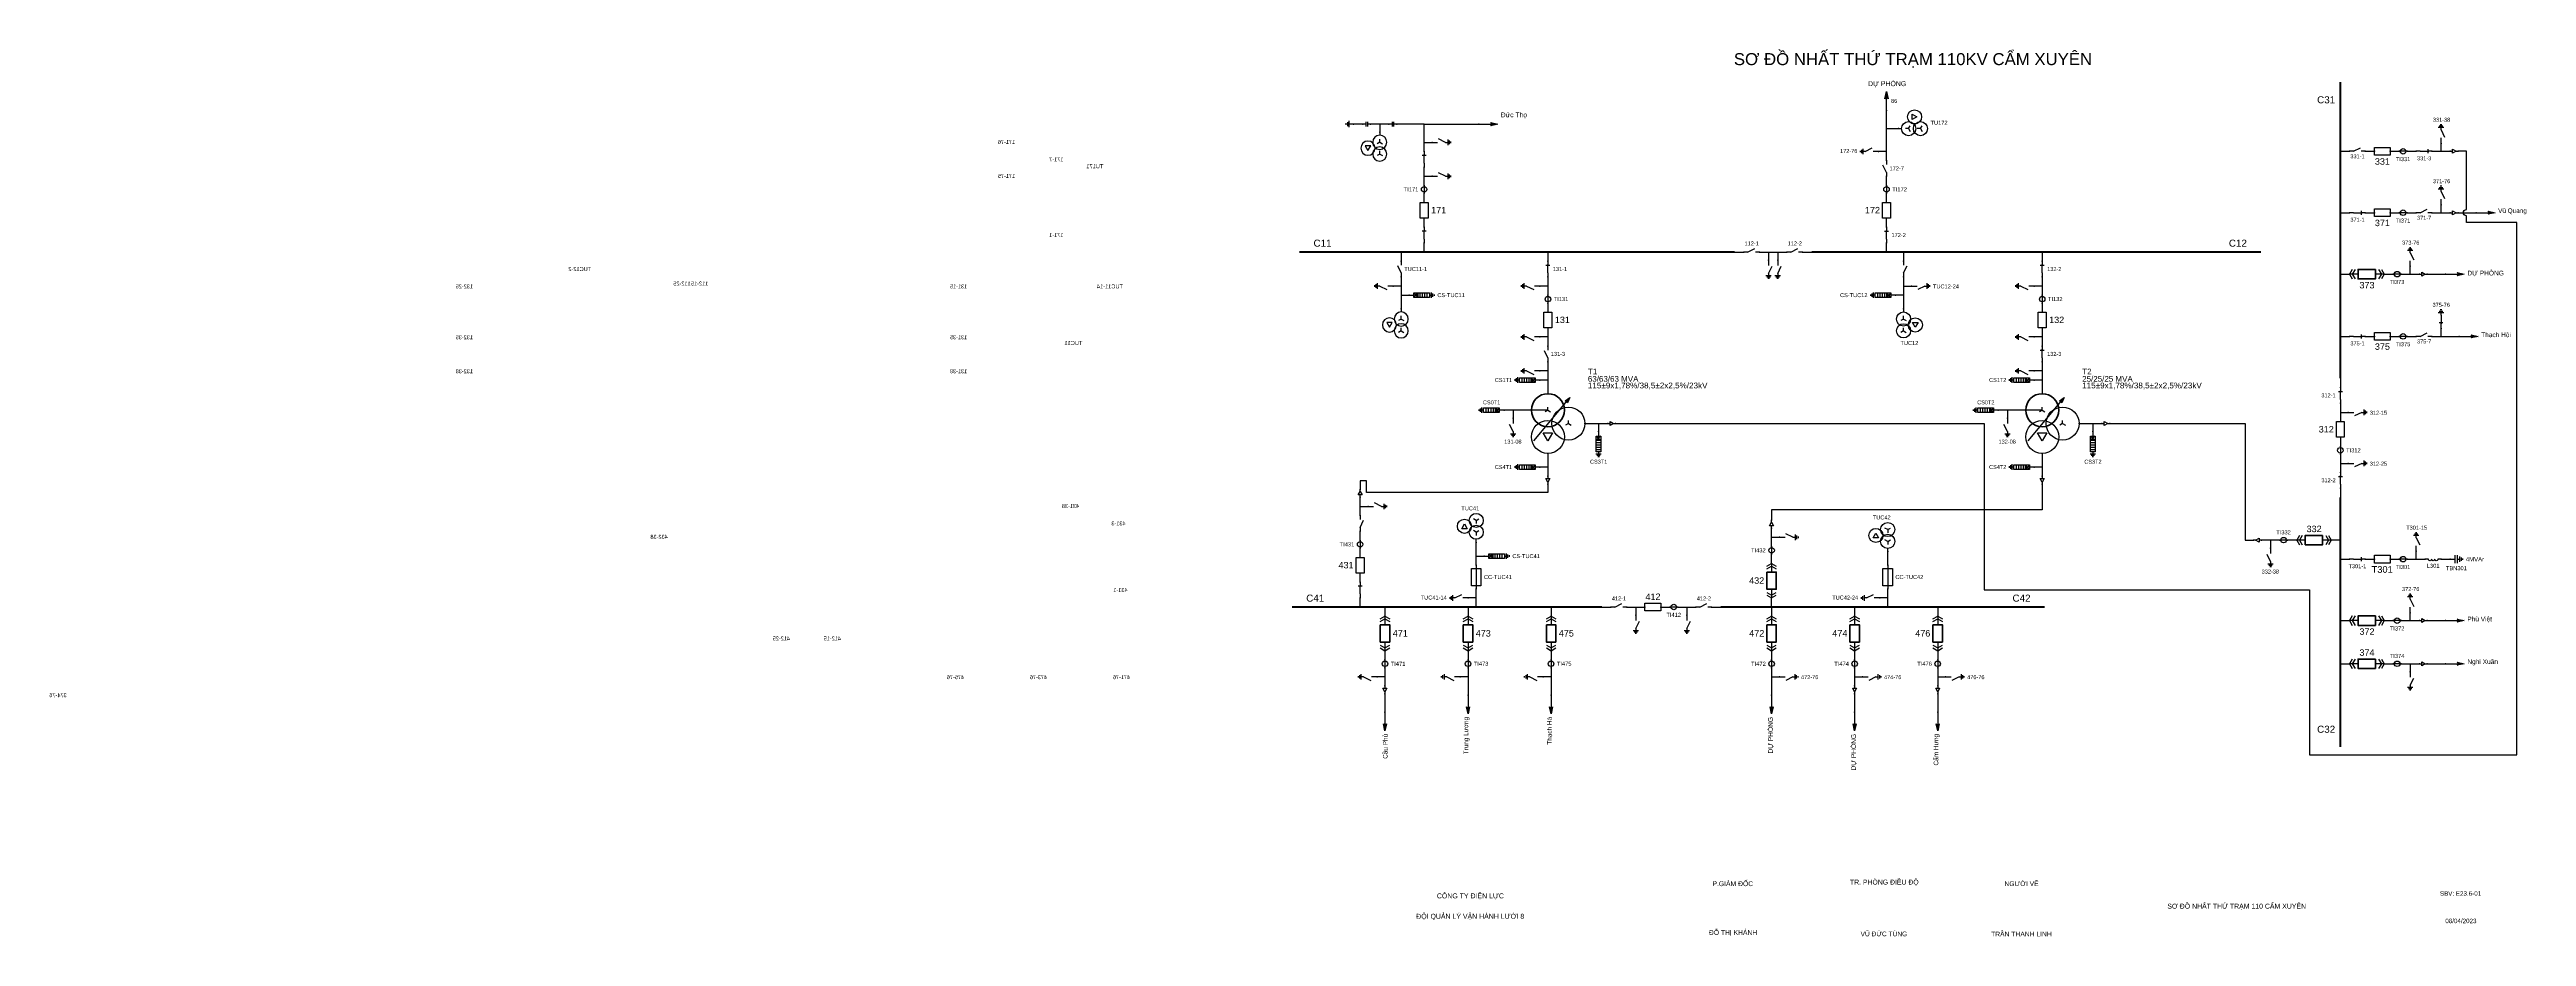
# Model space of a CAD drawing. Header units: millimetres. Extents: x -377 to 411, y 8 to 290.
import ezdxf

# ---------------------------------------------------------------- set-up
doc = ezdxf.new("R2010")
doc.units = ezdxf.units.MM
for name, color, linetype, lineweight in [('BUSBAR_110KV', 1, 'Continuous', 50), ('BUSBAR_22KV', 5, 'Continuous', 50), ('BUSBAR_35KV', 30, 'Continuous', 50), ('GROUND', 3, 'Continuous', 25), ('HV_110KV', 1, 'Continuous', 25), ('MV_22KV', 5, 'Continuous', 25), ('MV_35KV', 30, 'Continuous', 25)]:
    doc.layers.add(name, color=color, linetype=linetype, lineweight=lineweight)
doc.layers.add('SYM_PORTS', color=8, linetype='Continuous', plot=False)
doc.layers.add('TEXT', color=7, linetype='Continuous')
doc.styles.add('SLD_TEXT', font='arial.ttf')

# ---------------------------------------------------------------- blocks, each defined once
blk = doc.blocks.new('SYM_DISCONNECTOR_CLOSED')
at = {"lineweight": 25}
for points in [[(-0.625, 1.25), (0.625, 1.25)], [(0, 2.5), (0, 1.25)], [(0, -1.25), (0, 1.5)], [(0, -1.25), (0, -2.5)]]:
    blk.add_lwpolyline(points, dxfattribs=at)
at = {"layer": 'SYM_PORTS'}
for p in [(0, 2.5), (0, -2.5)]:
    blk.add_point(p, dxfattribs=at)
blk.add_attdef('DEVICE_CODE', (1.625, -0.5), '', height=2)
blk = doc.blocks.new('SYM_CIRCUIT_BREAKER')
at = {"lineweight": 25}
blk.add_lwpolyline([(-1.25, 2.5), (1.25, 2.5), (1.25, -2.5), (-1.25, -2.5)], close=True, dxfattribs=at)
at = {"layer": 'SYM_PORTS'}
for p in [(0, 2.5), (0, -2.5)]:
    blk.add_point(p, dxfattribs=at)
blk.add_attdef('DEVICE_CODE', (2.25, -0.5), '', height=2)
at = {"flags": 1}
blk.add_attdef('RATING', (2.25, -3.5), '', height=2, dxfattribs=at)
blk = doc.blocks.new('SYM_CURRENT_TRANSFORMER')
at = {"lineweight": 25}
blk.add_lwpolyline([(0, 1.25), (0, -1.25)], dxfattribs=at)
blk.add_circle((0, 0), 0.875, dxfattribs=at)
at = {"layer": 'SYM_PORTS'}
for p in [(0, 1.25), (0, -1.25)]:
    blk.add_point(p, dxfattribs=at)
blk.add_attdef('DEVICE_CODE', (1.875, -1.75), '', height=2)
at = {"flags": 1}
blk.add_attdef('RATIO', (1.875, -4.75), '', height=2, dxfattribs=at)
blk = doc.blocks.new('SYM_EARTHING_SWITCH_OPEN')
at = {"lineweight": 25}
for points in [[(0, -1.25), (-1.125, 1)], [(0, 3), (0, 1.25)], [(-0.875, -2), (0.875, -2)], [(-0.5625, -2.4375), (0.5625, -2.4375)], [(-0.25, -2.875), (0.25, -2.875)], [(0, -1.25), (0, -2)]]:
    blk.add_lwpolyline(points, dxfattribs=at)
at = {"layer": 'SYM_PORTS'}
blk.add_point((0, 3), dxfattribs=at)
blk.add_attdef('DEVICE_CODE', (1.875, 0), '', height=2)
blk = doc.blocks.new('SYM_COUPLING_CAPACITOR')
at = {"lineweight": 25}
for points in [[(-0.75, 0.25), (0.75, 0.25)], [(0, 1.25), (0, 0.25)], [(-0.75, -0.25), (0.75, -0.25)], [(0, -0.25), (0, -1.25)]]:
    blk.add_lwpolyline(points, dxfattribs=at)
at = {"layer": 'SYM_PORTS'}
for p in [(0, 1.25), (0, -1.25)]:
    blk.add_point(p, dxfattribs=at)
blk.add_attdef('DEVICE_CODE', (1.75, -1.75), '', height=2)
blk = doc.blocks.new('SYM_VOLTAGE_TRANSFORMER')
at = {"lineweight": 25}
for points in [[(0, 1.375), (-0.8625, 0.875)], [(0, 4.625), (0, 3.625)], [(0, 1.375), (0, 2.375)], [(0, 1.375), (0.8625, 0.875)], [(0, -2.375), (-0.8625, -2.875)], [(0, -2.375), (0, -1.375)], [(0, -2.375), (0.8625, -2.875)]]:
    blk.add_lwpolyline(points, dxfattribs=at)
blk.add_lwpolyline([(2.875, 0.25), (4.625, 0.25), (3.75, -1.25)], close=True, dxfattribs=at)
for centre in [(0, 1.375), (3.75, -0.5), (0, -2.375)]:
    blk.add_circle(centre, 2.25, dxfattribs=at)
at = {"layer": 'SYM_PORTS'}
blk.add_point((0, 4.625), dxfattribs=at)
blk.add_attdef('DEVICE_CODE', (7, 1.625), '', height=2)
at = {"flags": 1}
blk.add_attdef('RATIO', (7, -1.375), '', height=2, dxfattribs=at)
blk = doc.blocks.new('SYM_GROUND_SYMBOL')
at = {"lineweight": 25}
for points in [[(0, 1.25), (0, -0.25)], [(-1, -0.25), (1, -0.25)], [(-0.625, -0.75), (0.625, -0.75)], [(-0.25, -1.25), (0.25, -1.25)]]:
    blk.add_lwpolyline(points, dxfattribs=at)
at = {"layer": 'SYM_PORTS'}
blk.add_point((0, 1.25), dxfattribs=at)
blk = doc.blocks.new('SYM_LINE_FEEDER_ARROW')
blk.add_hatch(color=7).paths.add_polyline_path([(0, -3), (-0.5, -0.75), (0, -1.25), (0.5, -0.75)])
at = {"lineweight": 25}
blk.add_lwpolyline([(0, 3), (0, -1.25)], dxfattribs=at)
blk.add_lwpolyline([(0, -3), (-0.5, -0.75), (0, -1.25), (0.5, -0.75)], close=True, dxfattribs=at)
at = {"layer": 'SYM_PORTS'}
blk.add_point((0, 3), dxfattribs=at)
blk.add_attdef('LINE_NAME', (1.5, 0), '', height=2)
blk = doc.blocks.new('SYM_DISCONNECTOR_OPEN')
at = {"lineweight": 25}
for points in [[(0, -1.25), (-1.125, 1)], [(0, 2.5), (0, 1.25)], [(0, -1.25), (0, -2.5)]]:
    blk.add_lwpolyline(points, dxfattribs=at)
at = {"layer": 'SYM_PORTS'}
for p in [(0, 2.5), (0, -2.5)]:
    blk.add_point(p, dxfattribs=at)
blk.add_attdef('DEVICE_CODE', (1, -0.5), '', height=2)
blk = doc.blocks.new('SYM_SURGE_ARRESTER')
at = {"lineweight": 25}
for points in [[(-0.75, 2.5), (0.75, 2.5), (0.75, 1.25), (-0.75, 1.25)], [(-0.75, 1.25), (0.75, 1.25), (0.75, -2.5), (-0.75, -2.5)]]:
    blk.add_lwpolyline(points, close=True, dxfattribs=at)
for points in [[(-0.75, 2.5), (0.75, 1.25)], [(0.75, 2.5), (-0.75, 1.25)], [(-0.75, 0.5), (0.75, 0.5)], [(0, 4), (0, 2.5)], [(-0.875, -3.125), (0.875, -3.125)], [(-0.75, -0.25), (0.75, -0.25)], [(-0.75, -1), (0.75, -1)], [(-0.75, -1.75), (0.75, -1.75)], [(-0.5625, -3.5625), (0.5625, -3.5625)], [(-0.25, -4), (0.25, -4)], [(0, -2.5), (0, -3.125)]]:
    blk.add_lwpolyline(points, dxfattribs=at)
at = {"layer": 'SYM_PORTS'}
blk.add_point((0, 4), dxfattribs=at)
blk.add_attdef('DEVICE_CODE', (1.875, 1), '', height=2)
blk = doc.blocks.new('SYM_TRANSFORMER_3W')
blk.add_hatch(color=7).paths.add_polyline_path([(3.75, 8.25), (3.0125, 6.575), (2.2375, 7.225)])
at = {"lineweight": 25}
for points in [[(3.75, 8.25), (3.0125, 6.575), (2.2375, 7.225)], [(-4.75, -3), (-1.75, -3), (-3.25, -5.5)]]:
    blk.add_lwpolyline(points, close=True, dxfattribs=at)
for points in [[(-3.25, 4.25), (-8.5, 4.25)], [(-7.75, -5.5), (3.0125, 7.35)], [(-3.25, 4.25), (-4.1125, 3.75)], [(-3.25, 4.25), (-3.25, 5.25)], [(-3.25, 4.25), (-2.3875, 3.75)], [(3.25, 0), (2.3875, -0.5)], [(3.25, 0), (3.25, 1)], [(3.25, 0), (4.1125, -0.5)]]:
    blk.add_lwpolyline(points, dxfattribs=at)
at = {"lineweight": 50}
blk.add_circle((-3.25, 4.25), 5.25, dxfattribs=at)
at = {"lineweight": 25}
for centre in [(-3.25, -4.25), (3.25, 0)]:
    blk.add_circle(centre, 5.25, dxfattribs=at)
at = {"layer": 'SYM_PORTS'}
for p in [(-3.25, 9.5), (-8.5, 4.25), (8.5, 0), (-3.25, -9.5)]:
    blk.add_point(p, dxfattribs=at)
blk.add_attdef('DEVICE_CODE', (9.5, 6.5), '', height=2)
at = {"flags": 1}
for tag, p in [('VOLTAGE_RATIO', (9.5, 0.5)), ('POWER', (9.5, 3.5))]:
    blk.add_attdef(tag, p, '', height=2, dxfattribs=at)
blk = doc.blocks.new('SYM_CABLE_TERMINATION')
at = {"lineweight": 25}
blk.add_lwpolyline([(-0.625, 0.5), (0.625, 0.5), (0, -0.625)], close=True, dxfattribs=at)
for points in [[(0, 1.25), (0, 0.5)], [(0, -0.625), (0, -1.25)]]:
    blk.add_lwpolyline(points, dxfattribs=at)
at = {"layer": 'SYM_PORTS'}
for p in [(0, 1.25), (0, -1.25)]:
    blk.add_point(p, dxfattribs=at)
blk = doc.blocks.new('SYM_DRAWOUT_BREAKER')
at = {"lineweight": 25}
for points in [[(-1.5, 4.625), (0, 5.5), (1.5, 4.625)], [(-1.5, 3.75), (0, 4.625), (1.5, 3.75)], [(0, 5.5), (0, 2.75)], [(-1.5, -3.75), (0, -4.625), (1.5, -3.75)], [(-1.5, -4.625), (0, -5.5), (1.5, -4.625)], [(0, -2.75), (0, -5.5)]]:
    blk.add_lwpolyline(points, dxfattribs=at)
at = {"lineweight": 35}
blk.add_lwpolyline([(-1.5, 2.75), (1.5, 2.75), (1.5, -2.75), (-1.5, -2.75)], close=True, dxfattribs=at)
at = {"layer": 'SYM_PORTS'}
for p in [(0, 5.5), (0, -5.5)]:
    blk.add_point(p, dxfattribs=at)
blk.add_attdef('DEVICE_CODE', (2.5, 2.5), '', height=2)
at = {"flags": 1}
blk.add_attdef('RATING', (2.5, -0.5), '', height=2, dxfattribs=at)
blk = doc.blocks.new('SYM_EARTHING_SWITCH_CLOSED')
at = {"lineweight": 25}
for points in [[(-0.625, 1.25), (0.625, 1.25)], [(0, 3), (0, 1.25)], [(0, -1.25), (0, 1.5)], [(-0.875, -2), (0.875, -2)], [(-0.5625, -2.4375), (0.5625, -2.4375)], [(-0.25, -2.875), (0.25, -2.875)], [(0, -1.25), (0, -2)]]:
    blk.add_lwpolyline(points, dxfattribs=at)
at = {"layer": 'SYM_PORTS'}
blk.add_point((0, 3), dxfattribs=at)
blk.add_attdef('DEVICE_CODE', (1.875, 0), '', height=2)
blk = doc.blocks.new('SYM_SHUNT_REACTOR')
at = {"lineweight": 25}
for points in [[(0, 2.5), (0, 1.5)], [(0, 1.5), (0.25, 1.4325), (0.4325, 1.25), (0.5, 1), (0.4325, 0.75), (0.25, 0.5675), (0, 0.5), (0.25, 0.4325), (0.4325, 0.25), (0.5, 0), (0.4325, -0.25), (0.25, -0.4325), (0, -0.5), (0.25, -0.5675), (0.4325, -0.75), (0.5, -1), (0.4325, -1.25), (0.25, -1.4325), (0, -1.5)], [(0, -1.5), (0, -2.5)]]:
    blk.add_lwpolyline(points, dxfattribs=at)
at = {"layer": 'SYM_PORTS'}
for p in [(0, 2.5), (0, -2.5)]:
    blk.add_point(p, dxfattribs=at)
blk.add_attdef('DEVICE_CODE', (1.5, -0.5), '', height=2)
at = {"flags": 1}
blk.add_attdef('RATING', (1.5, -3.5), '', height=2, dxfattribs=at)
blk = doc.blocks.new('SYM_SHUNT_CAPACITOR')
at = {"lineweight": 25}
for points in [[(-1.25, 0.375), (1.25, 0.375)], [(0, 2), (0, 0.375)], [(-1.25, -0.375), (1.25, -0.375)], [(-0.875, -1.125), (0.875, -1.125)], [(-0.5625, -1.5625), (0.5625, -1.5625)], [(-0.25, -2), (0.25, -2)], [(0, -0.375), (0, -1.125)]]:
    blk.add_lwpolyline(points, dxfattribs=at)
at = {"layer": 'SYM_PORTS'}
blk.add_point((0, 2), dxfattribs=at)
blk.add_attdef('DEVICE_CODE', (2.25, -1), '', height=2)
at = {"flags": 1}
blk.add_attdef('RATING', (2.25, -4), '', height=2, dxfattribs=at)
blk = doc.blocks.new('SYM_FUSE_DISCONNECTOR')
at = {"lineweight": 25}
blk.add_lwpolyline([(-1.5, 2.75), (1.5, 2.75), (1.5, -2.75), (-1.5, -2.75)], close=True, dxfattribs=at)
blk.add_lwpolyline([(0, 3.75), (0, -3.75)], dxfattribs=at)
at = {"layer": 'SYM_PORTS'}
for p in [(0, 3.75), (0, -3.75)]:
    blk.add_point(p, dxfattribs=at)
blk.add_attdef('DEVICE_CODE', (2.5, 0.75), '', height=2)
at = {"flags": 1}
blk.add_attdef('RATING', (2.5, -2.25), '', height=2, dxfattribs=at)

msp = doc.modelspace()

# ---------------------------------------------------------------- linework, layer by layer
at = {"layer": 'BUSBAR_110KV', "const_width": 0.689}
for points in [[(20.66, 225.6), (159.13, 225.6)], [(183.65, 225.6), (326.64, 225.6)]]:
    msp.add_lwpolyline(points, dxfattribs=at)
at = {"layer": 'BUSBAR_22KV', "const_width": 0.689}
for points in [[(18.34, 112.6), (116.91, 112.6)], [(154.74, 112.6), (257.82, 112.6)]]:
    msp.add_lwpolyline(points, dxfattribs=at)
at = {"layer": 'BUSBAR_35KV', "const_width": 0.689}
for points in [[(351.84, 279.7), (351.84, 185.36)], [(351.84, 147.54), (351.84, 67.99)]]:
    msp.add_lwpolyline(points, dxfattribs=at)
at = {"layer": 'GROUND'}
msp.add_lwpolyline([(40.85, 266.33), (37.95, 266.33)], dxfattribs=at)
at = {"layer": 'HV_110KV'}
for points in [[(207.46, 264.88), (207.46, 270.68)], [(46.25, 266.33), (43.35, 266.33)], [(49.16, 266.33), (46.25, 266.33)], [(46.25, 266.33), (46.25, 263.8)], [(60.37, 266.33), (51.66, 266.33)], [(60.37, 260.52), (60.37, 266.33)], [(60.37, 266.33), (77.79, 266.33)], [(60.37, 257.62), (60.37, 260.52)], [(60.37, 260.52), (62.9, 260.52)], [(207.46, 257.62), (207.46, 264.88)], [(207.46, 264.88), (211.26, 264.88)], [(60.37, 249.71), (60.37, 252.62)], [(207.46, 257.62), (204.93, 257.62)], [(207.46, 254.71), (207.46, 257.62)], [(60.37, 246.81), (60.37, 249.71)], [(60.37, 249.71), (62.9, 249.71)], [(60.37, 241.4), (60.37, 244.31)], [(207.46, 246.81), (207.46, 249.71)], [(207.46, 241.4), (207.46, 244.31)], [(60.37, 233.5), (60.37, 236.4)], [(207.46, 233.5), (207.46, 236.4)], [(53.08, 225.6), (53.08, 222.69)], [(60.37, 225.6), (60.37, 228.5)], [(99.75, 225.6), (99.75, 222.69)], [(159.13, 225.6), (162.03, 225.6)], [(167.03, 225.6), (169.94, 225.6)], [(169.94, 225.6), (169.94, 223.06)], [(169.94, 225.6), (172.84, 225.6)], [(172.84, 225.6), (172.84, 223.06)], [(172.84, 225.6), (175.75, 225.6)], [(180.75, 225.6), (183.65, 225.6)], [(207.46, 225.6), (207.46, 228.5)], [(212.87, 225.6), (212.87, 222.69)], [(256.99, 225.6), (256.99, 222.69)], [(53.08, 214.79), (50.55, 214.79)], [(53.08, 217.69), (53.08, 214.79)], [(53.08, 214.79), (53.08, 211.88)], [(99.75, 214.79), (97.22, 214.79)], [(99.75, 217.69), (99.75, 214.79)], [(99.75, 214.79), (99.75, 211.88)], [(212.87, 217.69), (212.87, 214.79)], [(212.87, 214.79), (215.41, 214.79)], [(212.87, 214.79), (212.87, 211.88)], [(256.99, 214.79), (254.46, 214.79)], [(256.99, 217.69), (256.99, 214.79)], [(256.99, 214.79), (256.99, 211.88)], [(53.08, 211.88), (55.62, 211.88)], [(53.08, 211.88), (53.08, 207.53)], [(99.75, 209.38), (99.75, 206.48)], [(212.87, 211.88), (210.34, 211.88)], [(212.87, 211.88), (212.87, 207.53)], [(256.99, 209.38), (256.99, 206.48)], [(99.75, 198.58), (97.22, 198.58)], [(99.75, 201.48), (99.75, 198.58)], [(99.75, 198.58), (99.75, 195.67)], [(256.99, 198.58), (254.46, 198.58)], [(256.99, 201.48), (256.99, 198.58)], [(256.99, 198.58), (256.99, 195.67)], [(99.75, 190.67), (99.75, 187.77)], [(256.99, 190.67), (256.99, 187.77)], [(99.75, 187.77), (97.22, 187.77)], [(99.75, 184.86), (97.22, 184.86)], [(99.75, 187.77), (99.75, 184.86)], [(99.75, 184.86), (99.75, 180.51)], [(256.99, 187.77), (254.46, 187.77)], [(256.99, 184.86), (254.46, 184.86)], [(256.99, 187.77), (256.99, 184.86)], [(256.99, 184.86), (256.99, 180.51)], [(88.69, 175.26), (85.79, 175.26)], [(94.5, 175.26), (88.69, 175.26)], [(88.69, 175.26), (88.69, 172.73)], [(245.93, 175.26), (243.03, 175.26)], [(251.74, 175.26), (245.93, 175.26)], [(245.93, 175.26), (245.93, 172.73)]]:
    msp.add_lwpolyline(points, dxfattribs=at)
at = {"layer": 'MV_22KV'}
for points in [[(99.75, 161.51), (99.75, 157.15)], [(256.99, 161.51), (256.99, 157.15)], [(99.75, 151.75), (99.75, 149.05), (42, 149.05), (42, 152.72), (40.01, 152.72), (40.01, 150.02)], [(99.75, 157.15), (97.22, 157.15)], [(99.75, 157.15), (99.75, 154.25)], [(256.99, 151.75), (256.99, 149.05), (256.99, 143.55), (170.9, 143.55), (170.9, 142.91), (170.9, 140.21)], [(256.99, 157.15), (254.46, 157.15)], [(256.99, 157.15), (256.99, 154.25)], [(40.01, 144.62), (40.01, 147.52)], [(40.01, 141.71), (40.01, 144.62)], [(40.01, 144.62), (42.54, 144.62)], [(40.01, 133.81), (40.01, 136.71)], [(170.9, 134.81), (170.9, 137.71)], [(170.9, 131.9), (170.9, 134.81)], [(170.9, 134.81), (173.43, 134.81)], [(40.01, 128.4), (40.01, 131.31)], [(76.94, 128.81), (76.94, 133.16)], [(76.94, 125.9), (76.94, 128.81)], [(76.94, 128.81), (79.48, 128.81)], [(170.9, 126.5), (170.9, 129.4)], [(207.83, 125.9), (207.83, 130.26)], [(40.01, 120.5), (40.01, 123.4)], [(76.94, 115.5), (76.94, 118.4)], [(207.83, 115.5), (207.83, 118.4)], [(40.01, 112.6), (40.01, 115.5)], [(47.91, 112.6), (47.91, 109.69)], [(74.33, 112.6), (74.33, 109.69)], [(76.94, 115.5), (74.41, 115.5)], [(76.94, 112.6), (76.94, 115.5)], [(100.75, 112.6), (100.75, 109.69)], [(116.91, 112.6), (119.81, 112.6)], [(124.81, 112.6), (127.72, 112.6)], [(127.72, 112.6), (127.72, 110.06)], [(127.72, 112.6), (130.62, 112.6)], [(135.62, 112.6), (138.53, 112.6)], [(141.03, 112.6), (143.93, 112.6)], [(143.93, 112.6), (143.93, 110.06)], [(143.93, 112.6), (146.83, 112.6)], [(151.83, 112.6), (154.74, 112.6)], [(170.9, 112.6), (170.9, 115.5)], [(170.9, 112.6), (170.9, 109.69)], [(197.32, 112.6), (197.32, 109.69)], [(207.83, 115.5), (205.3, 115.5)], [(207.83, 112.6), (207.83, 115.5)], [(223.74, 112.6), (223.74, 109.69)], [(47.91, 98.69), (47.91, 95.79)], [(74.33, 98.69), (74.33, 95.79)], [(100.75, 98.69), (100.75, 95.79)], [(170.9, 98.69), (170.9, 95.79)], [(197.32, 98.69), (197.32, 95.79)], [(223.74, 98.69), (223.74, 95.79)], [(47.91, 90.38), (45.38, 90.38)], [(47.91, 93.29), (47.91, 90.38)], [(47.91, 90.38), (47.91, 87.48)], [(74.33, 90.38), (71.8, 90.38)], [(74.33, 93.29), (74.33, 90.38)], [(74.33, 90.38), (74.33, 84.58)], [(100.75, 90.38), (98.22, 90.38)], [(100.75, 93.29), (100.75, 90.38)], [(100.75, 90.38), (100.75, 84.58)], [(170.9, 93.29), (170.9, 90.38)], [(170.9, 90.38), (173.43, 90.38)], [(170.9, 90.38), (170.9, 84.58)], [(197.32, 93.29), (197.32, 90.38)], [(197.32, 90.38), (199.85, 90.38)], [(197.32, 90.38), (197.32, 87.48)], [(223.74, 93.29), (223.74, 90.38)], [(223.74, 90.38), (226.27, 90.38)], [(223.74, 90.38), (223.74, 87.48)], [(47.91, 84.98), (47.91, 79.17)], [(197.32, 84.98), (197.32, 79.17)], [(223.74, 84.98), (223.74, 79.17)]]:
    msp.add_lwpolyline(points, dxfattribs=at)
at = {"layer": 'MV_35KV'}
for points in [[(383.86, 257.68), (383.86, 260.21)], [(351.84, 257.68), (354.75, 257.68)], [(359.75, 257.68), (362.65, 257.68)], [(367.65, 257.68), (370.55, 257.68)], [(373.05, 257.68), (375.96, 257.68)], [(380.96, 257.68), (383.86, 257.68)], [(383.86, 257.68), (386.77, 257.68)], [(351.84, 238.12), (354.75, 238.12)], [(359.75, 238.12), (362.65, 238.12)], [(367.65, 238.12), (370.55, 238.12)], [(373.05, 238.12), (375.96, 238.12)], [(380.96, 238.12), (383.86, 238.12)], [(383.86, 238.12), (383.86, 240.65)], [(383.86, 238.12), (386.77, 238.12)], [(389.27, 238.12), (395.07, 238.12)], [(374.05, 218.56), (374.05, 221.09)], [(351.84, 218.56), (354.75, 218.56)], [(365.75, 218.56), (368.65, 218.56)], [(371.15, 218.56), (374.05, 218.56)], [(374.05, 218.56), (376.96, 218.56)], [(379.46, 218.56), (385.27, 218.56)], [(351.84, 198.75), (354.75, 198.75)], [(359.75, 198.75), (362.65, 198.75)], [(367.65, 198.75), (370.55, 198.75)], [(373.05, 198.75), (375.96, 198.75)], [(380.96, 198.75), (383.86, 198.75)], [(383.86, 198.75), (383.86, 201.28)], [(383.86, 198.75), (389.67, 198.75)], [(351.84, 185.36), (351.84, 182.46)], [(351.84, 177.46), (351.84, 174.56)], [(351.84, 174.56), (354.37, 174.56)], [(351.84, 174.56), (351.84, 171.65)], [(111.5, 171.01), (115.86, 171.01)], [(115.86, 171.01), (115.86, 168.48)], [(115.86, 171.01), (118.76, 171.01)], [(268.74, 171.01), (273.1, 171.01)], [(273.1, 171.01), (273.1, 168.48)], [(273.1, 171.01), (276, 171.01)], [(278.5, 171.01), (281.2, 171.01), (321.53, 171.01), (321.53, 133.9), (324.23, 133.9)], [(351.84, 166.65), (351.84, 163.75)], [(351.84, 161.25), (351.84, 158.34)], [(351.84, 158.34), (354.37, 158.34)], [(351.84, 158.34), (351.84, 155.44)], [(351.84, 150.44), (351.84, 147.54)], [(329.63, 133.9), (326.73, 133.9)], [(332.53, 133.9), (329.63, 133.9)], [(329.63, 133.9), (329.63, 131.37)], [(337.94, 133.9), (335.03, 133.9)], [(351.84, 133.9), (348.94, 133.9)], [(351.84, 127.83), (354.75, 127.83)], [(359.75, 127.83), (362.65, 127.83)], [(367.65, 127.83), (370.55, 127.83)], [(373.05, 127.83), (375.96, 127.83)], [(375.96, 127.83), (375.96, 130.36)], [(375.96, 127.83), (378.86, 127.83)], [(383.86, 127.83), (386.77, 127.83)], [(374.05, 108.27), (374.05, 110.8)], [(351.84, 108.27), (354.75, 108.27)], [(365.75, 108.27), (368.65, 108.27)], [(371.15, 108.27), (374.05, 108.27)], [(374.05, 108.27), (376.96, 108.27)], [(379.46, 108.27), (385.27, 108.27)], [(351.84, 94.54), (354.75, 94.54)], [(365.75, 94.54), (368.65, 94.54)], [(371.15, 94.54), (374.05, 94.54)], [(374.05, 94.54), (374.05, 92)], [(374.05, 94.54), (376.96, 94.54)], [(379.46, 94.54), (385.27, 94.54)]]:
    msp.add_lwpolyline(points, dxfattribs=at)
msp.add_lwpolyline([(121.26, 171.01), (123.96, 171.01), (238.5, 171.01), (238.5, 118.05), (342, 118.05), (342, 65.55), (408, 65.55), (408, 235.05), (391.97, 235.05), (391.97, 237.12, -1), (391.97, 239.12), (391.97, 257.68), (389.27, 257.68)], format="xyb", dxfattribs=at)

# ---------------------------------------------------------------- block references
at = {"layer": 'GROUND', "rotation": 270}
msp.add_blockref('SYM_GROUND_SYMBOL', (36.7, 266.33), dxfattribs=at)
at = {"layer": 'HV_110KV'}
for name, p, rotation in [('SYM_LINE_FEEDER_ARROW', (207.46, 273.68), 180), ('SYM_COUPLING_CAPACITOR', (42.1, 266.33), 270), ('SYM_COUPLING_CAPACITOR', (50.41, 266.33), 270), ('SYM_LINE_FEEDER_ARROW', (80.79, 266.33), 90)]:
    msp.add_blockref(name, p, dxfattribs=dict(at, rotation=rotation))
ref = msp.add_blockref('SYM_VOLTAGE_TRANSFORMER', (215.88, 264.88), dxfattribs=dict(at, rotation=90))
ref.add_attrib('DEVICE_CODE', 'TU172', (221.47, 266.11), dxfattribs={"layer": 'TEXT', "height": 1.291, "style": 'SLD_TEXT'})
ref = msp.add_blockref('SYM_EARTHING_SWITCH_OPEN', (65.9, 260.52), dxfattribs=dict(at, xscale=-1, rotation=90))
ref.add_attrib('DEVICE_CODE', '171-76', (69.74, 260.03), dxfattribs={"layer": 'TEXT', "extrusion": (0, 0, -1), "height": 1.267, "style": 'SLD_TEXT'})
ref = msp.add_blockref('SYM_VOLTAGE_TRANSFORMER', (46.25, 259.17), dxfattribs=dict(at, xscale=-1))
ref.add_attrib('DEVICE_CODE', 'TU171', (41.67, 252.29), dxfattribs={"layer": 'TEXT', "extrusion": (0, 0, -1), "height": 1.291, "style": 'SLD_TEXT'})
ref = msp.add_blockref('SYM_DISCONNECTOR_CLOSED', (60.37, 255.12), dxfattribs=dict(at, xscale=-1))
ref.add_attrib('DEVICE_CODE', '171-7', (54.33, 254.49), dxfattribs={"layer": 'TEXT', "extrusion": (0, 0, -1), "height": 1.28, "style": 'SLD_TEXT'})
ref = msp.add_blockref('SYM_EARTHING_SWITCH_OPEN', (201.93, 257.62), dxfattribs=dict(at, rotation=270))
ref.add_attrib('DEVICE_CODE', '172-76', (192.68, 257.13), dxfattribs={"layer": 'TEXT', "height": 1.267, "style": 'SLD_TEXT'})
ref = msp.add_blockref('SYM_DISCONNECTOR_OPEN', (207.46, 252.21), dxfattribs=at)
ref.add_attrib('DEVICE_CODE', '172-7', (208.42, 251.59), dxfattribs={"layer": 'TEXT', "height": 1.28, "style": 'SLD_TEXT'})
ref = msp.add_blockref('SYM_EARTHING_SWITCH_OPEN', (65.9, 249.71), dxfattribs=dict(at, xscale=-1, rotation=90))
ref.add_attrib('DEVICE_CODE', '171-75', (69.74, 249.22), dxfattribs={"layer": 'TEXT', "extrusion": (0, 0, -1), "height": 1.267, "style": 'SLD_TEXT'})
ref = msp.add_blockref('SYM_CURRENT_TRANSFORMER', (60.37, 245.56), dxfattribs=at)
ref.add_attrib('DEVICE_CODE', 'TI171', (53.87, 244.9), dxfattribs={"layer": 'TEXT', "height": 1.309, "style": 'SLD_TEXT'})
ref = msp.add_blockref('SYM_CURRENT_TRANSFORMER', (207.46, 245.56), dxfattribs=at)
ref.add_attrib('DEVICE_CODE', 'TI172', (209.29, 244.9), dxfattribs={"layer": 'TEXT', "height": 1.309, "style": 'SLD_TEXT'})
ref = msp.add_blockref('SYM_CIRCUIT_BREAKER', (60.37, 238.9), dxfattribs=at)
ref.add_attrib('DEVICE_CODE', '171', (62.58, 237.9), dxfattribs={"layer": 'TEXT', "height": 2.071, "style": 'SLD_TEXT'})
ref = msp.add_blockref('SYM_CIRCUIT_BREAKER', (207.46, 238.9), dxfattribs=at)
ref.add_attrib('DEVICE_CODE', '172', (200.58, 237.9), dxfattribs={"layer": 'TEXT', "height": 2.071, "style": 'SLD_TEXT'})
ref = msp.add_blockref('SYM_DISCONNECTOR_CLOSED', (60.37, 231), dxfattribs=dict(at, xscale=-1))
ref.add_attrib('DEVICE_CODE', '171-1', (54.33, 230.37), dxfattribs={"layer": 'TEXT', "extrusion": (0, 0, -1), "height": 1.28, "style": 'SLD_TEXT'})
ref = msp.add_blockref('SYM_DISCONNECTOR_OPEN', (164.53, 225.6), dxfattribs=dict(at, rotation=270))
ref.add_attrib('DEVICE_CODE', '112-1', (162.31, 227.7), dxfattribs={"layer": 'TEXT', "height": 1.266, "style": 'SLD_TEXT'})
ref = msp.add_blockref('SYM_DISCONNECTOR_OPEN', (178.25, 225.6), dxfattribs=dict(at, rotation=270))
ref.add_attrib('DEVICE_CODE', '112-2', (176.02, 227.7), dxfattribs={"layer": 'TEXT', "height": 1.266, "style": 'SLD_TEXT'})
ref = msp.add_blockref('SYM_DISCONNECTOR_CLOSED', (207.46, 231), dxfattribs=at)
ref.add_attrib('DEVICE_CODE', '172-2', (209.04, 230.37), dxfattribs={"layer": 'TEXT', "height": 1.28, "style": 'SLD_TEXT'})
ref = msp.add_blockref('SYM_DISCONNECTOR_OPEN', (212.87, 220.19), dxfattribs=dict(at, xscale=-1))
ref.add_attrib('DEVICE_CODE', 'TUC12-2', (204.59, 219.55), dxfattribs={"layer": 'TEXT', "extrusion": (0, 0, -1), "height": 1.286, "style": 'SLD_TEXT'})
ref = msp.add_blockref('SYM_EARTHING_SWITCH_OPEN', (172.84, 220.06), dxfattribs=dict(at, xscale=-1))
ref.add_attrib('DEVICE_CODE', '112-25', (172.97, 214.96), dxfattribs={"layer": 'TEXT', "extrusion": (0, 0, -1), "height": 1.265, "style": 'SLD_TEXT'})
ref = msp.add_blockref('SYM_EARTHING_SWITCH_OPEN', (169.94, 220.06), dxfattribs=dict(at, xscale=-1))
ref.add_attrib('DEVICE_CODE', '112-15', (167.36, 214.96), dxfattribs={"layer": 'TEXT', "extrusion": (0, 0, -1), "height": 1.265, "style": 'SLD_TEXT'})
ref = msp.add_blockref('SYM_DISCONNECTOR_OPEN', (53.08, 220.19), dxfattribs=at)
ref.add_attrib('DEVICE_CODE', 'TUC11-1', (54.05, 219.55), dxfattribs={"layer": 'TEXT', "height": 1.286, "style": 'SLD_TEXT'})
ref = msp.add_blockref('SYM_DISCONNECTOR_CLOSED', (99.75, 220.19), dxfattribs=at)
ref.add_attrib('DEVICE_CODE', '131-1', (101.34, 219.58), dxfattribs={"layer": 'TEXT', "height": 1.266, "style": 'SLD_TEXT'})
ref = msp.add_blockref('SYM_DISCONNECTOR_CLOSED', (256.99, 220.19), dxfattribs=at)
ref.add_attrib('DEVICE_CODE', '132-2', (258.58, 219.58), dxfattribs={"layer": 'TEXT', "height": 1.266, "style": 'SLD_TEXT'})
ref = msp.add_blockref('SYM_EARTHING_SWITCH_OPEN', (251.46, 214.79), dxfattribs=dict(at, xscale=-1, rotation=270))
ref.add_attrib('DEVICE_CODE', '132-25', (242.21, 214.05), dxfattribs={"layer": 'TEXT', "extrusion": (0, 0, -1), "height": 1.265, "style": 'SLD_TEXT'})
ref = msp.add_blockref('SYM_EARTHING_SWITCH_OPEN', (94.22, 214.79), dxfattribs=dict(at, xscale=-1, rotation=270))
ref.add_attrib('DEVICE_CODE', '131-15', (84.97, 214.05), dxfattribs={"layer": 'TEXT', "extrusion": (0, 0, -1), "height": 1.265, "style": 'SLD_TEXT'})
ref = msp.add_blockref('SYM_EARTHING_SWITCH_OPEN', (47.55, 214.79), dxfattribs=dict(at, xscale=-1, rotation=270))
ref.add_attrib('DEVICE_CODE', 'TUC11-14', (35.45, 214.02), dxfattribs={"layer": 'TEXT', "extrusion": (0, 0, -1), "height": 1.282, "style": 'SLD_TEXT'})
ref = msp.add_blockref('SYM_SURGE_ARRESTER', (59.62, 211.88), dxfattribs=dict(at, rotation=90))
ref.add_attrib('DEVICE_CODE', 'CS-TUC11', (64.58, 211.25), dxfattribs={"layer": 'TEXT', "height": 1.277, "style": 'SLD_TEXT'})
ref = msp.add_blockref('SYM_SURGE_ARRESTER', (206.34, 211.88), dxfattribs=dict(at, rotation=270))
ref.add_attrib('DEVICE_CODE', 'CS-TUC12', (192.68, 211.25), dxfattribs={"layer": 'TEXT', "height": 1.277, "style": 'SLD_TEXT'})
ref = msp.add_blockref('SYM_EARTHING_SWITCH_OPEN', (218.41, 214.79), dxfattribs=dict(at, rotation=90))
ref.add_attrib('DEVICE_CODE', 'TUC12-24', (222.24, 214.02), dxfattribs={"layer": 'TEXT', "height": 1.282, "style": 'SLD_TEXT'})
ref = msp.add_blockref('SYM_VOLTAGE_TRANSFORMER', (53.08, 202.9), dxfattribs=dict(at, xscale=-1))
ref.add_attrib('DEVICE_CODE', 'TUC11', (48.35, 196.01), dxfattribs={"layer": 'TEXT', "extrusion": (0, 0, -1), "height": 1.288, "style": 'SLD_TEXT'})
ref = msp.add_blockref('SYM_CIRCUIT_BREAKER', (99.75, 203.98), dxfattribs=at)
ref.add_attrib('DEVICE_CODE', '131', (101.96, 202.99), dxfattribs={"layer": 'TEXT', "height": 2.053, "style": 'SLD_TEXT'})
ref = msp.add_blockref('SYM_CURRENT_TRANSFORMER', (99.75, 210.63), dxfattribs=at)
ref.add_attrib('DEVICE_CODE', 'TI131', (101.59, 209.99), dxfattribs={"layer": 'TEXT', "height": 1.296, "style": 'SLD_TEXT'})
ref = msp.add_blockref('SYM_VOLTAGE_TRANSFORMER', (212.87, 202.9), dxfattribs=at)
ref.add_attrib('DEVICE_CODE', 'TUC12', (211.88, 196.01), dxfattribs={"layer": 'TEXT', "height": 1.288, "style": 'SLD_TEXT'})
ref = msp.add_blockref('SYM_CIRCUIT_BREAKER', (256.99, 203.98), dxfattribs=at)
ref.add_attrib('DEVICE_CODE', '132', (259.2, 202.99), dxfattribs={"layer": 'TEXT', "height": 2.053, "style": 'SLD_TEXT'})
ref = msp.add_blockref('SYM_CURRENT_TRANSFORMER', (256.99, 210.63), dxfattribs=at)
ref.add_attrib('DEVICE_CODE', 'TI132', (258.83, 209.99), dxfattribs={"layer": 'TEXT', "height": 1.296, "style": 'SLD_TEXT'})
ref = msp.add_blockref('SYM_EARTHING_SWITCH_OPEN', (251.46, 198.58), dxfattribs=dict(at, xscale=-1, rotation=270))
ref.add_attrib('DEVICE_CODE', '132-35', (242.21, 197.84), dxfattribs={"layer": 'TEXT', "extrusion": (0, 0, -1), "height": 1.265, "style": 'SLD_TEXT'})
ref = msp.add_blockref('SYM_EARTHING_SWITCH_OPEN', (94.22, 198.58), dxfattribs=dict(at, xscale=-1, rotation=270))
ref.add_attrib('DEVICE_CODE', '131-35', (84.97, 197.84), dxfattribs={"layer": 'TEXT', "extrusion": (0, 0, -1), "height": 1.265, "style": 'SLD_TEXT'})
ref = msp.add_blockref('SYM_DISCONNECTOR_OPEN', (99.75, 193.17), dxfattribs=at)
ref.add_attrib('DEVICE_CODE', '131-3', (100.71, 192.56), dxfattribs={"layer": 'TEXT', "height": 1.266, "style": 'SLD_TEXT'})
ref = msp.add_blockref('SYM_DISCONNECTOR_CLOSED', (256.99, 193.17), dxfattribs=at)
ref.add_attrib('DEVICE_CODE', '132-3', (258.58, 192.56), dxfattribs={"layer": 'TEXT', "height": 1.266, "style": 'SLD_TEXT'})
ref = msp.add_blockref('SYM_EARTHING_SWITCH_OPEN', (251.46, 187.77), dxfattribs=dict(at, xscale=-1, rotation=270))
ref.add_attrib('DEVICE_CODE', '132-38', (242.21, 187.03), dxfattribs={"layer": 'TEXT', "extrusion": (0, 0, -1), "height": 1.265, "style": 'SLD_TEXT'})
ref = msp.add_blockref('SYM_EARTHING_SWITCH_OPEN', (94.22, 187.77), dxfattribs=dict(at, xscale=-1, rotation=270))
ref.add_attrib('DEVICE_CODE', '131-38', (84.97, 187.03), dxfattribs={"layer": 'TEXT', "extrusion": (0, 0, -1), "height": 1.265, "style": 'SLD_TEXT'})
ref = msp.add_blockref('SYM_SURGE_ARRESTER', (93.22, 184.86), dxfattribs=dict(at, rotation=270))
ref.add_attrib('DEVICE_CODE', 'CS1T1', (82.85, 184.24), dxfattribs={"layer": 'TEXT', "height": 1.263, "style": 'SLD_TEXT'})
ref = msp.add_blockref('SYM_TRANSFORMER_3W', (103, 171.01), dxfattribs=at)
ref.add_attrib('DEVICE_CODE', 'T1', (112.46, 186.65), dxfattribs={"layer": 'TEXT', "height": 1.843, "style": 'SLD_TEXT'})
ref = msp.add_blockref('SYM_SURGE_ARRESTER', (250.46, 184.86), dxfattribs=dict(at, rotation=270))
ref.add_attrib('DEVICE_CODE', 'CS1T2', (240.09, 184.24), dxfattribs={"layer": 'TEXT', "height": 1.263, "style": 'SLD_TEXT'})
ref = msp.add_blockref('SYM_TRANSFORMER_3W', (260.24, 171.01), dxfattribs=at)
ref.add_attrib('DEVICE_CODE', 'T2', (269.7, 186.65), dxfattribs={"layer": 'TEXT', "height": 1.843, "style": 'SLD_TEXT'})
ref = msp.add_blockref('SYM_SURGE_ARRESTER', (81.79, 175.26), dxfattribs=dict(at, rotation=270))
ref.add_attrib('DEVICE_CODE', 'CS0T1', (79.08, 177.13), dxfattribs={"layer": 'TEXT', "height": 1.263, "style": 'SLD_TEXT'})
ref = msp.add_blockref('SYM_SURGE_ARRESTER', (239.03, 175.26), dxfattribs=dict(at, rotation=270))
ref.add_attrib('DEVICE_CODE', 'CS0T2', (236.32, 177.13), dxfattribs={"layer": 'TEXT', "height": 1.263, "style": 'SLD_TEXT'})
ref = msp.add_blockref('SYM_EARTHING_SWITCH_OPEN', (88.69, 169.73), dxfattribs=at)
ref.add_attrib('DEVICE_CODE', '131-08', (85.86, 164.62), dxfattribs={"layer": 'TEXT', "height": 1.265, "style": 'SLD_TEXT'})
ref = msp.add_blockref('SYM_EARTHING_SWITCH_OPEN', (245.93, 169.73), dxfattribs=at)
ref.add_attrib('DEVICE_CODE', '132-08', (243.1, 164.62), dxfattribs={"layer": 'TEXT', "height": 1.265, "style": 'SLD_TEXT'})
at = {"layer": 'MV_22KV'}
ref = msp.add_blockref('SYM_SURGE_ARRESTER', (93.22, 157.15), dxfattribs=dict(at, rotation=270))
ref.add_attrib('DEVICE_CODE', 'CS4T1', (82.85, 156.53), dxfattribs={"layer": 'TEXT', "height": 1.263, "style": 'SLD_TEXT'})
ref = msp.add_blockref('SYM_SURGE_ARRESTER', (250.46, 157.15), dxfattribs=dict(at, rotation=270))
ref.add_attrib('DEVICE_CODE', 'CS4T2', (240.09, 156.53), dxfattribs={"layer": 'TEXT', "height": 1.263, "style": 'SLD_TEXT'})
at = {"layer": 'MV_22KV', "rotation": 180}
for p in [(40.01, 148.77), (170.9, 138.96)]:
    msp.add_blockref('SYM_CABLE_TERMINATION', p, dxfattribs=at)
at = {"layer": 'MV_22KV'}
for name, p in [('SYM_CABLE_TERMINATION', (99.75, 153)), ('SYM_CABLE_TERMINATION', (256.99, 153)), ('SYM_CABLE_TERMINATION', (47.91, 86.23)), ('SYM_CABLE_TERMINATION', (197.32, 86.23)), ('SYM_CABLE_TERMINATION', (223.74, 86.23)), ('SYM_LINE_FEEDER_ARROW', (47.91, 76.17)), ('SYM_LINE_FEEDER_ARROW', (74.33, 81.58)), ('SYM_LINE_FEEDER_ARROW', (100.75, 81.58)), ('SYM_LINE_FEEDER_ARROW', (170.9, 81.58)), ('SYM_LINE_FEEDER_ARROW', (197.32, 76.17)), ('SYM_LINE_FEEDER_ARROW', (223.74, 76.17))]:
    msp.add_blockref(name, p, dxfattribs=at)
ref = msp.add_blockref('SYM_EARTHING_SWITCH_OPEN', (45.54, 144.62), dxfattribs=dict(at, xscale=-1, rotation=90))
ref.add_attrib('DEVICE_CODE', '431-38', (49.38, 144.13), dxfattribs={"layer": 'TEXT', "extrusion": (0, 0, -1), "height": 1.265, "style": 'SLD_TEXT'})
ref = msp.add_blockref('SYM_VOLTAGE_TRANSFORMER', (76.94, 137.79), dxfattribs=dict(at, rotation=180))
ref.add_attrib('DEVICE_CODE', 'TUC41', (72.2, 143.39), dxfattribs={"layer": 'TEXT', "height": 1.288, "style": 'SLD_TEXT'})
ref = msp.add_blockref('SYM_EARTHING_SWITCH_OPEN', (176.43, 134.81), dxfattribs=dict(at, xscale=-1, rotation=90))
ref.add_attrib('DEVICE_CODE', '432-38', (180.26, 134.32), dxfattribs={"layer": 'TEXT', "extrusion": (0, 0, -1), "height": 1.265, "style": 'SLD_TEXT'})
ref = msp.add_blockref('SYM_DISCONNECTOR_OPEN', (40.01, 139.21), dxfattribs=dict(at, xscale=-1))
ref.add_attrib('DEVICE_CODE', '431-3', (34.59, 138.6), dxfattribs={"layer": 'TEXT', "extrusion": (0, 0, -1), "height": 1.266, "style": 'SLD_TEXT'})
ref = msp.add_blockref('SYM_VOLTAGE_TRANSFORMER', (207.83, 134.88), dxfattribs=dict(at, rotation=180))
ref.add_attrib('DEVICE_CODE', 'TUC42', (203.09, 140.48), dxfattribs={"layer": 'TEXT', "height": 1.288, "style": 'SLD_TEXT'})
ref = msp.add_blockref('SYM_CIRCUIT_BREAKER', (40.01, 125.9), dxfattribs=at)
ref.add_attrib('DEVICE_CODE', '431', (33.13, 124.91), dxfattribs={"layer": 'TEXT', "height": 2.053, "style": 'SLD_TEXT'})
ref = msp.add_blockref('SYM_CURRENT_TRANSFORMER', (40.01, 132.56), dxfattribs=at)
ref.add_attrib('DEVICE_CODE', 'TI431', (33.51, 131.91), dxfattribs={"layer": 'TEXT', "height": 1.296, "style": 'SLD_TEXT'})
ref = msp.add_blockref('SYM_SURGE_ARRESTER', (83.48, 128.81), dxfattribs=dict(at, rotation=90))
ref.add_attrib('DEVICE_CODE', 'CS-TUC41', (88.44, 128.17), dxfattribs={"layer": 'TEXT', "height": 1.277, "style": 'SLD_TEXT'})
ref = msp.add_blockref('SYM_DRAWOUT_BREAKER', (170.9, 121), dxfattribs=at)
ref.add_attrib('DEVICE_CODE', '432', (163.77, 120.01), dxfattribs={"layer": 'TEXT', "height": 2.053, "style": 'SLD_TEXT'})
ref = msp.add_blockref('SYM_CURRENT_TRANSFORMER', (170.9, 130.65), dxfattribs=at)
ref.add_attrib('DEVICE_CODE', 'TI432', (164.39, 130.01), dxfattribs={"layer": 'TEXT', "height": 1.296, "style": 'SLD_TEXT'})
ref = msp.add_blockref('SYM_DISCONNECTOR_CLOSED', (40.01, 118), dxfattribs=dict(at, xscale=-1))
ref.add_attrib('DEVICE_CODE', '431-1', (33.97, 117.38), dxfattribs={"layer": 'TEXT', "extrusion": (0, 0, -1), "height": 1.266, "style": 'SLD_TEXT'})
ref = msp.add_blockref('SYM_FUSE_DISCONNECTOR', (76.94, 122.15), dxfattribs=at)
ref.add_attrib('DEVICE_CODE', 'CC-TUC41', (79.4, 121.51), dxfattribs={"layer": 'TEXT', "height": 1.285, "style": 'SLD_TEXT'})
ref = msp.add_blockref('SYM_FUSE_DISCONNECTOR', (207.83, 122.15), dxfattribs=at)
ref.add_attrib('DEVICE_CODE', 'CC-TUC42', (210.29, 121.51), dxfattribs={"layer": 'TEXT', "height": 1.285, "style": 'SLD_TEXT'})
ref = msp.add_blockref('SYM_EARTHING_SWITCH_OPEN', (71.41, 115.5), dxfattribs=dict(at, rotation=270))
ref.add_attrib('DEVICE_CODE', 'TUC41-14', (59.3, 114.98), dxfattribs={"layer": 'TEXT', "height": 1.282, "style": 'SLD_TEXT'})
ref = msp.add_blockref('SYM_DISCONNECTOR_OPEN', (122.31, 112.6), dxfattribs=dict(at, rotation=270))
ref.add_attrib('DEVICE_CODE', '412-1', (120.09, 114.7), dxfattribs={"layer": 'TEXT', "height": 1.266, "style": 'SLD_TEXT'})
ref = msp.add_blockref('SYM_CIRCUIT_BREAKER', (133.12, 112.6), dxfattribs=dict(at, rotation=270))
ref.add_attrib('DEVICE_CODE', '412', (130.79, 114.85), dxfattribs={"layer": 'TEXT', "height": 2.049, "style": 'SLD_TEXT'})
ref = msp.add_blockref('SYM_CURRENT_TRANSFORMER', (139.78, 112.6), dxfattribs=dict(at, rotation=270))
ref.add_attrib('DEVICE_CODE', 'TI412', (137.44, 109.46), dxfattribs={"layer": 'TEXT', "height": 1.296, "style": 'SLD_TEXT'})
ref = msp.add_blockref('SYM_DISCONNECTOR_OPEN', (149.33, 112.6), dxfattribs=dict(at, rotation=270))
ref.add_attrib('DEVICE_CODE', '412-2', (147.11, 114.7), dxfattribs={"layer": 'TEXT', "height": 1.266, "style": 'SLD_TEXT'})
ref = msp.add_blockref('SYM_EARTHING_SWITCH_OPEN', (202.3, 115.5), dxfattribs=dict(at, rotation=270))
ref.add_attrib('DEVICE_CODE', 'TUC42-24', (190.19, 114.98), dxfattribs={"layer": 'TEXT', "height": 1.282, "style": 'SLD_TEXT'})
ref = msp.add_blockref('SYM_EARTHING_SWITCH_OPEN', (143.93, 107.06), dxfattribs=dict(at, xscale=-1))
ref.add_attrib('DEVICE_CODE', '412-25', (141.35, 101.96), dxfattribs={"layer": 'TEXT', "extrusion": (0, 0, -1), "height": 1.265, "style": 'SLD_TEXT'})
ref = msp.add_blockref('SYM_EARTHING_SWITCH_OPEN', (127.72, 107.06), dxfattribs=dict(at, xscale=-1))
ref.add_attrib('DEVICE_CODE', '412-15', (125.14, 101.96), dxfattribs={"layer": 'TEXT', "extrusion": (0, 0, -1), "height": 1.265, "style": 'SLD_TEXT'})
ref = msp.add_blockref('SYM_DRAWOUT_BREAKER', (47.91, 104.19), dxfattribs=at)
ref.add_attrib('DEVICE_CODE', '471', (50.37, 103.19), dxfattribs={"layer": 'TEXT', "height": 2.071, "style": 'SLD_TEXT'})
ref = msp.add_blockref('SYM_DRAWOUT_BREAKER', (74.33, 104.19), dxfattribs=at)
ref.add_attrib('DEVICE_CODE', '473', (76.79, 103.2), dxfattribs={"layer": 'TEXT', "height": 2.053, "style": 'SLD_TEXT'})
ref = msp.add_blockref('SYM_DRAWOUT_BREAKER', (100.75, 104.19), dxfattribs=at)
ref.add_attrib('DEVICE_CODE', '475', (103.21, 103.21), dxfattribs={"layer": 'TEXT', "height": 2.058, "style": 'SLD_TEXT'})
ref = msp.add_blockref('SYM_DRAWOUT_BREAKER', (170.9, 104.19), dxfattribs=at)
ref.add_attrib('DEVICE_CODE', '472', (163.77, 103.19), dxfattribs={"layer": 'TEXT', "height": 2.071, "style": 'SLD_TEXT'})
ref = msp.add_blockref('SYM_DRAWOUT_BREAKER', (197.32, 104.19), dxfattribs=at)
ref.add_attrib('DEVICE_CODE', '474', (190.19, 103.19), dxfattribs={"layer": 'TEXT', "height": 2.075, "style": 'SLD_TEXT'})
ref = msp.add_blockref('SYM_DRAWOUT_BREAKER', (223.74, 104.19), dxfattribs=at)
ref.add_attrib('DEVICE_CODE', '476', (216.61, 103.2), dxfattribs={"layer": 'TEXT', "height": 2.053, "style": 'SLD_TEXT'})
ref = msp.add_blockref('SYM_CURRENT_TRANSFORMER', (47.91, 94.54), dxfattribs=at)
ref.add_attrib('DEVICE_CODE', 'TI471', (49.74, 93.88), dxfattribs={"layer": 'TEXT', "height": 1.309, "style": 'SLD_TEXT'})
ref = msp.add_blockref('SYM_CURRENT_TRANSFORMER', (74.33, 94.54), dxfattribs=at)
ref.add_attrib('DEVICE_CODE', 'TI473', (76.17, 93.89), dxfattribs={"layer": 'TEXT', "height": 1.299, "style": 'SLD_TEXT'})
ref = msp.add_blockref('SYM_CURRENT_TRANSFORMER', (100.75, 94.54), dxfattribs=at)
ref.add_attrib('DEVICE_CODE', 'TI475', (102.59, 93.89), dxfattribs={"layer": 'TEXT', "height": 1.301, "style": 'SLD_TEXT'})
ref = msp.add_blockref('SYM_CURRENT_TRANSFORMER', (170.9, 94.54), dxfattribs=at)
ref.add_attrib('DEVICE_CODE', 'TI472', (164.39, 93.88), dxfattribs={"layer": 'TEXT', "height": 1.309, "style": 'SLD_TEXT'})
ref = msp.add_blockref('SYM_CURRENT_TRANSFORMER', (197.32, 94.54), dxfattribs=at)
ref.add_attrib('DEVICE_CODE', 'TI474', (190.81, 93.88), dxfattribs={"layer": 'TEXT', "height": 1.312, "style": 'SLD_TEXT'})
ref = msp.add_blockref('SYM_CURRENT_TRANSFORMER', (223.74, 94.54), dxfattribs=at)
ref.add_attrib('DEVICE_CODE', 'TI476', (217.23, 93.89), dxfattribs={"layer": 'TEXT', "height": 1.299, "style": 'SLD_TEXT'})
ref = msp.add_blockref('SYM_EARTHING_SWITCH_OPEN', (95.22, 90.38), dxfattribs=dict(at, xscale=-1, rotation=270))
ref.add_attrib('DEVICE_CODE', '475-76', (85.97, 89.64), dxfattribs={"layer": 'TEXT', "extrusion": (0, 0, -1), "height": 1.267, "style": 'SLD_TEXT'})
ref = msp.add_blockref('SYM_EARTHING_SWITCH_OPEN', (68.8, 90.38), dxfattribs=dict(at, xscale=-1, rotation=270))
ref.add_attrib('DEVICE_CODE', '473-76', (59.55, 89.64), dxfattribs={"layer": 'TEXT', "extrusion": (0, 0, -1), "height": 1.267, "style": 'SLD_TEXT'})
ref = msp.add_blockref('SYM_EARTHING_SWITCH_OPEN', (42.38, 90.38), dxfattribs=dict(at, xscale=-1, rotation=270))
ref.add_attrib('DEVICE_CODE', '471-76', (33.13, 89.64), dxfattribs={"layer": 'TEXT', "extrusion": (0, 0, -1), "height": 1.267, "style": 'SLD_TEXT'})
ref = msp.add_blockref('SYM_EARTHING_SWITCH_OPEN', (176.43, 90.38), dxfattribs=dict(at, rotation=90))
ref.add_attrib('DEVICE_CODE', '472-76', (180.26, 89.64), dxfattribs={"layer": 'TEXT', "height": 1.267, "style": 'SLD_TEXT'})
ref = msp.add_blockref('SYM_EARTHING_SWITCH_OPEN', (202.85, 90.38), dxfattribs=dict(at, rotation=90))
ref.add_attrib('DEVICE_CODE', '474-76', (206.68, 89.64), dxfattribs={"layer": 'TEXT', "height": 1.267, "style": 'SLD_TEXT'})
ref = msp.add_blockref('SYM_EARTHING_SWITCH_OPEN', (229.27, 90.38), dxfattribs=dict(at, rotation=90))
ref.add_attrib('DEVICE_CODE', '476-76', (233.11, 89.64), dxfattribs={"layer": 'TEXT', "height": 1.267, "style": 'SLD_TEXT'})
at = {"layer": 'MV_35KV'}
ref = msp.add_blockref('SYM_EARTHING_SWITCH_OPEN', (383.86, 263.21), dxfattribs=dict(at, rotation=180))
ref.add_attrib('DEVICE_CODE', '331-38', (381.28, 267.09), dxfattribs={"layer": 'TEXT', "height": 1.265, "style": 'SLD_TEXT'})
ref = msp.add_blockref('SYM_DISCONNECTOR_OPEN', (357.25, 257.68), dxfattribs=dict(at, rotation=270))
ref.add_attrib('DEVICE_CODE', '331-1', (355.02, 255.45), dxfattribs={"layer": 'TEXT', "height": 1.266, "style": 'SLD_TEXT'})
ref = msp.add_blockref('SYM_CIRCUIT_BREAKER', (365.15, 257.68), dxfattribs=dict(at, rotation=270))
ref.add_attrib('DEVICE_CODE', '331', (362.82, 253.41), dxfattribs={"layer": 'TEXT', "height": 2.053, "style": 'SLD_TEXT'})
ref = msp.add_blockref('SYM_CURRENT_TRANSFORMER', (371.8, 257.68), dxfattribs=dict(at, rotation=270))
ref.add_attrib('DEVICE_CODE', 'TI331', (369.47, 254.54), dxfattribs={"layer": 'TEXT', "height": 1.296, "style": 'SLD_TEXT'})
ref = msp.add_blockref('SYM_DISCONNECTOR_CLOSED', (378.46, 257.68), dxfattribs=dict(at, rotation=270))
ref.add_attrib('DEVICE_CODE', '331-3', (376.23, 254.82), dxfattribs={"layer": 'TEXT', "height": 1.266, "style": 'SLD_TEXT'})
for name, p, rotation in [('SYM_CABLE_TERMINATION', (388.02, 257.68), 90), ('SYM_CABLE_TERMINATION', (388.02, 238.12), 90), ('SYM_LINE_FEEDER_ARROW', (398.07, 238.12), 90), ('SYM_CABLE_TERMINATION', (378.21, 218.56), 90), ('SYM_LINE_FEEDER_ARROW', (388.27, 218.56), 90), ('SYM_LINE_FEEDER_ARROW', (392.67, 198.75), 90), ('SYM_CABLE_TERMINATION', (120.01, 171.01), 90), ('SYM_CABLE_TERMINATION', (277.25, 171.01), 90), ('SYM_CABLE_TERMINATION', (325.48, 133.9), 270), ('SYM_CABLE_TERMINATION', (378.21, 108.27), 90), ('SYM_LINE_FEEDER_ARROW', (388.27, 108.27), 90), ('SYM_CABLE_TERMINATION', (378.21, 94.54), 90), ('SYM_LINE_FEEDER_ARROW', (388.27, 94.54), 90)]:
    msp.add_blockref(name, p, dxfattribs=dict(at, rotation=rotation))
ref = msp.add_blockref('SYM_EARTHING_SWITCH_OPEN', (383.86, 243.65), dxfattribs=dict(at, rotation=180))
ref.add_attrib('DEVICE_CODE', '371-76', (381.28, 247.53), dxfattribs={"layer": 'TEXT', "height": 1.267, "style": 'SLD_TEXT'})
ref = msp.add_blockref('SYM_DISCONNECTOR_CLOSED', (357.25, 238.12), dxfattribs=dict(at, rotation=270))
ref.add_attrib('DEVICE_CODE', '371-1', (355.02, 235.26), dxfattribs={"layer": 'TEXT', "height": 1.269, "style": 'SLD_TEXT'})
ref = msp.add_blockref('SYM_CIRCUIT_BREAKER', (365.15, 238.12), dxfattribs=dict(at, rotation=270))
ref.add_attrib('DEVICE_CODE', '371', (362.82, 233.85), dxfattribs={"layer": 'TEXT', "height": 2.053, "style": 'SLD_TEXT'})
ref = msp.add_blockref('SYM_CURRENT_TRANSFORMER', (371.8, 238.12), dxfattribs=dict(at, rotation=270))
ref.add_attrib('DEVICE_CODE', 'TI371', (369.47, 234.98), dxfattribs={"layer": 'TEXT', "height": 1.299, "style": 'SLD_TEXT'})
ref = msp.add_blockref('SYM_DISCONNECTOR_OPEN', (378.46, 238.12), dxfattribs=dict(at, rotation=270))
ref.add_attrib('DEVICE_CODE', '371-7', (376.23, 235.88), dxfattribs={"layer": 'TEXT', "height": 1.269, "style": 'SLD_TEXT'})
ref = msp.add_blockref('SYM_EARTHING_SWITCH_OPEN', (374.05, 224.09), dxfattribs=dict(at, rotation=180))
ref.add_attrib('DEVICE_CODE', '373-76', (371.47, 227.97), dxfattribs={"layer": 'TEXT', "height": 1.267, "style": 'SLD_TEXT'})
ref = msp.add_blockref('SYM_DRAWOUT_BREAKER', (360.25, 218.56), dxfattribs=dict(at, rotation=270))
ref.add_attrib('DEVICE_CODE', '373', (357.91, 214.04), dxfattribs={"layer": 'TEXT', "height": 2.053, "style": 'SLD_TEXT'})
ref = msp.add_blockref('SYM_CURRENT_TRANSFORMER', (369.9, 218.56), dxfattribs=dict(at, rotation=270))
ref.add_attrib('DEVICE_CODE', 'TI373', (367.57, 215.42), dxfattribs={"layer": 'TEXT', "height": 1.299, "style": 'SLD_TEXT'})
ref = msp.add_blockref('SYM_EARTHING_SWITCH_CLOSED', (383.86, 204.28), dxfattribs=dict(at, rotation=180))
ref.add_attrib('DEVICE_CODE', '375-76', (381.16, 208.17), dxfattribs={"layer": 'TEXT', "height": 1.267, "style": 'SLD_TEXT'})
ref = msp.add_blockref('SYM_DISCONNECTOR_CLOSED', (357.25, 198.75), dxfattribs=dict(at, rotation=270))
ref.add_attrib('DEVICE_CODE', '375-1', (355.02, 195.89), dxfattribs={"layer": 'TEXT', "height": 1.269, "style": 'SLD_TEXT'})
ref = msp.add_blockref('SYM_CIRCUIT_BREAKER', (365.15, 198.75), dxfattribs=dict(at, rotation=270))
ref.add_attrib('DEVICE_CODE', '375', (362.82, 194.48), dxfattribs={"layer": 'TEXT', "height": 2.053, "style": 'SLD_TEXT'})
ref = msp.add_blockref('SYM_CURRENT_TRANSFORMER', (371.8, 198.75), dxfattribs=dict(at, rotation=270))
ref.add_attrib('DEVICE_CODE', 'TI375', (369.47, 195.61), dxfattribs={"layer": 'TEXT', "height": 1.299, "style": 'SLD_TEXT'})
ref = msp.add_blockref('SYM_DISCONNECTOR_OPEN', (378.46, 198.75), dxfattribs=dict(at, rotation=270))
ref.add_attrib('DEVICE_CODE', '375-7', (376.23, 196.52), dxfattribs={"layer": 'TEXT', "height": 1.269, "style": 'SLD_TEXT'})
ref = msp.add_blockref('SYM_DISCONNECTOR_CLOSED', (351.84, 179.96), dxfattribs=at)
ref.add_attrib('DEVICE_CODE', '312-1', (345.8, 179.34), dxfattribs={"layer": 'TEXT', "height": 1.266, "style": 'SLD_TEXT'})
ref = msp.add_blockref('SYM_EARTHING_SWITCH_OPEN', (357.37, 174.56), dxfattribs=dict(at, rotation=90))
ref.add_attrib('DEVICE_CODE', '312-15', (361.21, 173.82), dxfattribs={"layer": 'TEXT', "height": 1.265, "style": 'SLD_TEXT'})
ref = msp.add_blockref('SYM_SURGE_ARRESTER', (115.86, 164.48), dxfattribs=at)
ref.add_attrib('DEVICE_CODE', 'CS3T1', (113.15, 158.23), dxfattribs={"layer": 'TEXT', "height": 1.263, "style": 'SLD_TEXT'})
ref = msp.add_blockref('SYM_SURGE_ARRESTER', (273.1, 164.48), dxfattribs=at)
ref.add_attrib('DEVICE_CODE', 'CS3T2', (270.39, 158.23), dxfattribs={"layer": 'TEXT', "height": 1.263, "style": 'SLD_TEXT'})
ref = msp.add_blockref('SYM_CIRCUIT_BREAKER', (351.84, 169.15), dxfattribs=at)
ref.add_attrib('DEVICE_CODE', '312', (344.96, 168.16), dxfattribs={"layer": 'TEXT', "height": 2.053, "style": 'SLD_TEXT'})
ref = msp.add_blockref('SYM_CURRENT_TRANSFORMER', (351.84, 162.5), dxfattribs=at)
ref.add_attrib('DEVICE_CODE', 'TI312', (353.68, 161.85), dxfattribs={"layer": 'TEXT', "height": 1.296, "style": 'SLD_TEXT'})
ref = msp.add_blockref('SYM_EARTHING_SWITCH_OPEN', (357.37, 158.34), dxfattribs=dict(at, rotation=90))
ref.add_attrib('DEVICE_CODE', '312-25', (361.21, 157.61), dxfattribs={"layer": 'TEXT', "height": 1.265, "style": 'SLD_TEXT'})
ref = msp.add_blockref('SYM_DISCONNECTOR_CLOSED', (351.84, 152.94), dxfattribs=at)
ref.add_attrib('DEVICE_CODE', '312-2', (345.8, 152.32), dxfattribs={"layer": 'TEXT', "height": 1.266, "style": 'SLD_TEXT'})
ref = msp.add_blockref('SYM_CURRENT_TRANSFORMER', (333.78, 133.9), dxfattribs=dict(at, rotation=270))
ref.add_attrib('DEVICE_CODE', 'TI332', (331.45, 135.74), dxfattribs={"layer": 'TEXT', "height": 1.296, "style": 'SLD_TEXT'})
ref = msp.add_blockref('SYM_DRAWOUT_BREAKER', (343.44, 133.9), dxfattribs=dict(at, rotation=270))
ref.add_attrib('DEVICE_CODE', '332', (341.1, 136.44), dxfattribs={"layer": 'TEXT', "height": 2.053, "style": 'SLD_TEXT'})
ref = msp.add_blockref('SYM_EARTHING_SWITCH_OPEN', (375.96, 133.36), dxfattribs=dict(at, rotation=180))
ref.add_attrib('DEVICE_CODE', 'T301-15', (372.79, 137.23), dxfattribs={"layer": 'TEXT', "height": 1.275, "style": 'SLD_TEXT'})
ref = msp.add_blockref('SYM_EARTHING_SWITCH_OPEN', (329.63, 128.37), dxfattribs=at)
ref.add_attrib('DEVICE_CODE', '332-38', (326.8, 123.26), dxfattribs={"layer": 'TEXT', "height": 1.265, "style": 'SLD_TEXT'})
ref = msp.add_blockref('SYM_DISCONNECTOR_CLOSED', (357.25, 127.83), dxfattribs=dict(at, rotation=270))
ref.add_attrib('DEVICE_CODE', 'T301-1', (354.44, 124.96), dxfattribs={"layer": 'TEXT', "height": 1.278, "style": 'SLD_TEXT'})
ref = msp.add_blockref('SYM_CIRCUIT_BREAKER', (365.15, 127.83), dxfattribs=dict(at, rotation=270))
ref.add_attrib('DEVICE_CODE', 'T301', (361.78, 123.5), dxfattribs={"layer": 'TEXT', "height": 2.111, "style": 'SLD_TEXT'})
ref = msp.add_blockref('SYM_CURRENT_TRANSFORMER', (371.8, 127.83), dxfattribs=dict(at, rotation=270))
ref.add_attrib('DEVICE_CODE', 'TI301', (369.47, 124.69), dxfattribs={"layer": 'TEXT', "height": 1.296, "style": 'SLD_TEXT'})
ref = msp.add_blockref('SYM_SHUNT_REACTOR', (381.36, 127.83), dxfattribs=dict(at, rotation=270))
ref.add_attrib('DEVICE_CODE', 'L301', (379.35, 125.07), dxfattribs={"layer": 'TEXT', "height": 1.291, "style": 'SLD_TEXT'})
ref = msp.add_blockref('SYM_SHUNT_CAPACITOR', (388.77, 127.83), dxfattribs=dict(at, rotation=90))
ref.add_attrib('DEVICE_CODE', 'TBN301', (385.42, 124.32), dxfattribs={"layer": 'TEXT', "height": 1.295, "style": 'SLD_TEXT'})
ref = msp.add_blockref('SYM_EARTHING_SWITCH_OPEN', (374.05, 113.8), dxfattribs=dict(at, rotation=180))
ref.add_attrib('DEVICE_CODE', '372-76', (371.47, 117.68), dxfattribs={"layer": 'TEXT', "height": 1.267, "style": 'SLD_TEXT'})
ref = msp.add_blockref('SYM_DRAWOUT_BREAKER', (360.25, 108.27), dxfattribs=dict(at, rotation=270))
ref.add_attrib('DEVICE_CODE', '372', (357.91, 103.75), dxfattribs={"layer": 'TEXT', "height": 2.053, "style": 'SLD_TEXT'})
ref = msp.add_blockref('SYM_CURRENT_TRANSFORMER', (369.9, 108.27), dxfattribs=dict(at, rotation=270))
ref.add_attrib('DEVICE_CODE', 'TI372', (367.57, 105.13), dxfattribs={"layer": 'TEXT', "height": 1.299, "style": 'SLD_TEXT'})
ref = msp.add_blockref('SYM_DRAWOUT_BREAKER', (360.25, 94.54), dxfattribs=dict(at, rotation=270))
ref.add_attrib('DEVICE_CODE', '374', (357.91, 97.08), dxfattribs={"layer": 'TEXT', "height": 2.053, "style": 'SLD_TEXT'})
ref = msp.add_blockref('SYM_CURRENT_TRANSFORMER', (369.9, 94.54), dxfattribs=dict(at, rotation=270))
ref.add_attrib('DEVICE_CODE', 'TI374', (367.57, 96.39), dxfattribs={"layer": 'TEXT', "height": 1.299, "style": 'SLD_TEXT'})
ref = msp.add_blockref('SYM_EARTHING_SWITCH_OPEN', (374.05, 89), dxfattribs=dict(at, xscale=-1))
ref.add_attrib('DEVICE_CODE', '374-76', (371.47, 83.9), dxfattribs={"layer": 'TEXT', "extrusion": (0, 0, -1), "height": 1.267, "style": 'SLD_TEXT'})

# ---------------------------------------------------------------- texts
at = {"layer": 'TEXT', "attachment_point": 7, "style": 'SLD_TEXT'}
for s, insert, char_height in [('SƠ ĐỒ NHẤT THỨ TRẠM 110KV CẨM XUYÊN', (158.89, 284.27), 3.8164), ('DỰ PHÒNG', (201.57, 278.07), 1.579), ('Đức Thọ', (84.76, 268.18), 1.532), ('86', (208.92, 273.08), 1.257), ('C31', (344.44, 272.91), 2.244), ('Vũ Quang', (402.03, 237.61), 1.452), ('C11', (25.18, 227.28), 2.244), ('C12', (316.37, 227.28), 2.244), ('DỰ PHÒNG', (392.23, 217.82), 1.51), ('Thạch Hội', (396.63, 198.19), 1.484), ('63/63/63 MVA', (112.46, 184.29), 1.8181), ('115±9x1,78%/38,5±2x2,5%/23kV', (112.46, 181.86), 1.8437), ('25/25/25 MVA', (269.7, 184.29), 1.8181), ('115±9x1,78%/38,5±2x2,5%/23kV', (269.7, 181.86), 1.8437), ('4MVAr', (391.73, 127.12), 1.368), ('C41', (22.86, 114.28), 2.244), ('C42', (247.54, 114.28), 2.244), ('Phù Việt', (392.23, 107.71), 1.485), ('Nghi Xuân', (392.23, 94.02), 1.496), ('C32', (344.44, 72.54), 2.244), ('P.GIÁM ĐỐC', (152.09, 23.73), 1.544), ('TR. PHÒNG ĐIỀU ĐỘ', (195.84, 23.91), 1.5636), ('NGƯỜI VẼ', (244.99, 23.75), 1.523), ('CÔNG TY ĐIỆN LỰC', (64.42, 19.51), 1.5853), ('SƠ ĐỒ NHẤT THỨ TRẠM 110 CẨM XUYÊN', (296.78, 16.24), 1.5764), ('SBV: E23.6-01', (383.51, 20.69), 1.4207), ('ĐỘI QUẢN LÝ VẬN HÀNH LƯỚI 8', (57.85, 12.92), 1.5823), ('ĐỖ THỊ KHÁNH', (150.98, 7.89), 1.531), ('VŨ ĐỨC TÙNG', (199.21, 7.77), 1.5018), ('TRẦN THANH LINH', (240.74, 7.72), 1.5348), ('08/04/2023', (385.22, 11.94), 1.42)]:
    msp.add_mtext(s, dxfattribs=dict(at, insert=insert, char_height=char_height))
at = {"layer": 'TEXT', "attachment_point": 7, "rotation": 90, "style": 'SLD_TEXT'}
for s, insert, char_height in [('Cầu Phủ', (48.74, 64.28), 1.459), ('Trung Lương', (74.82, 65.74), 1.4451), ('Thạch Hà', (101.29, 68.77), 1.461), ('DỰ PHÒNG', (171.64, 65.97), 1.51), ('DỰ PHÒNG', (198.06, 60.57), 1.51), ('Cẩm Hưng', (224.38, 62.14), 1.474)]:
    msp.add_mtext(s, dxfattribs=dict(at, insert=insert, char_height=char_height))

doc.saveas('drawing.dxf')
